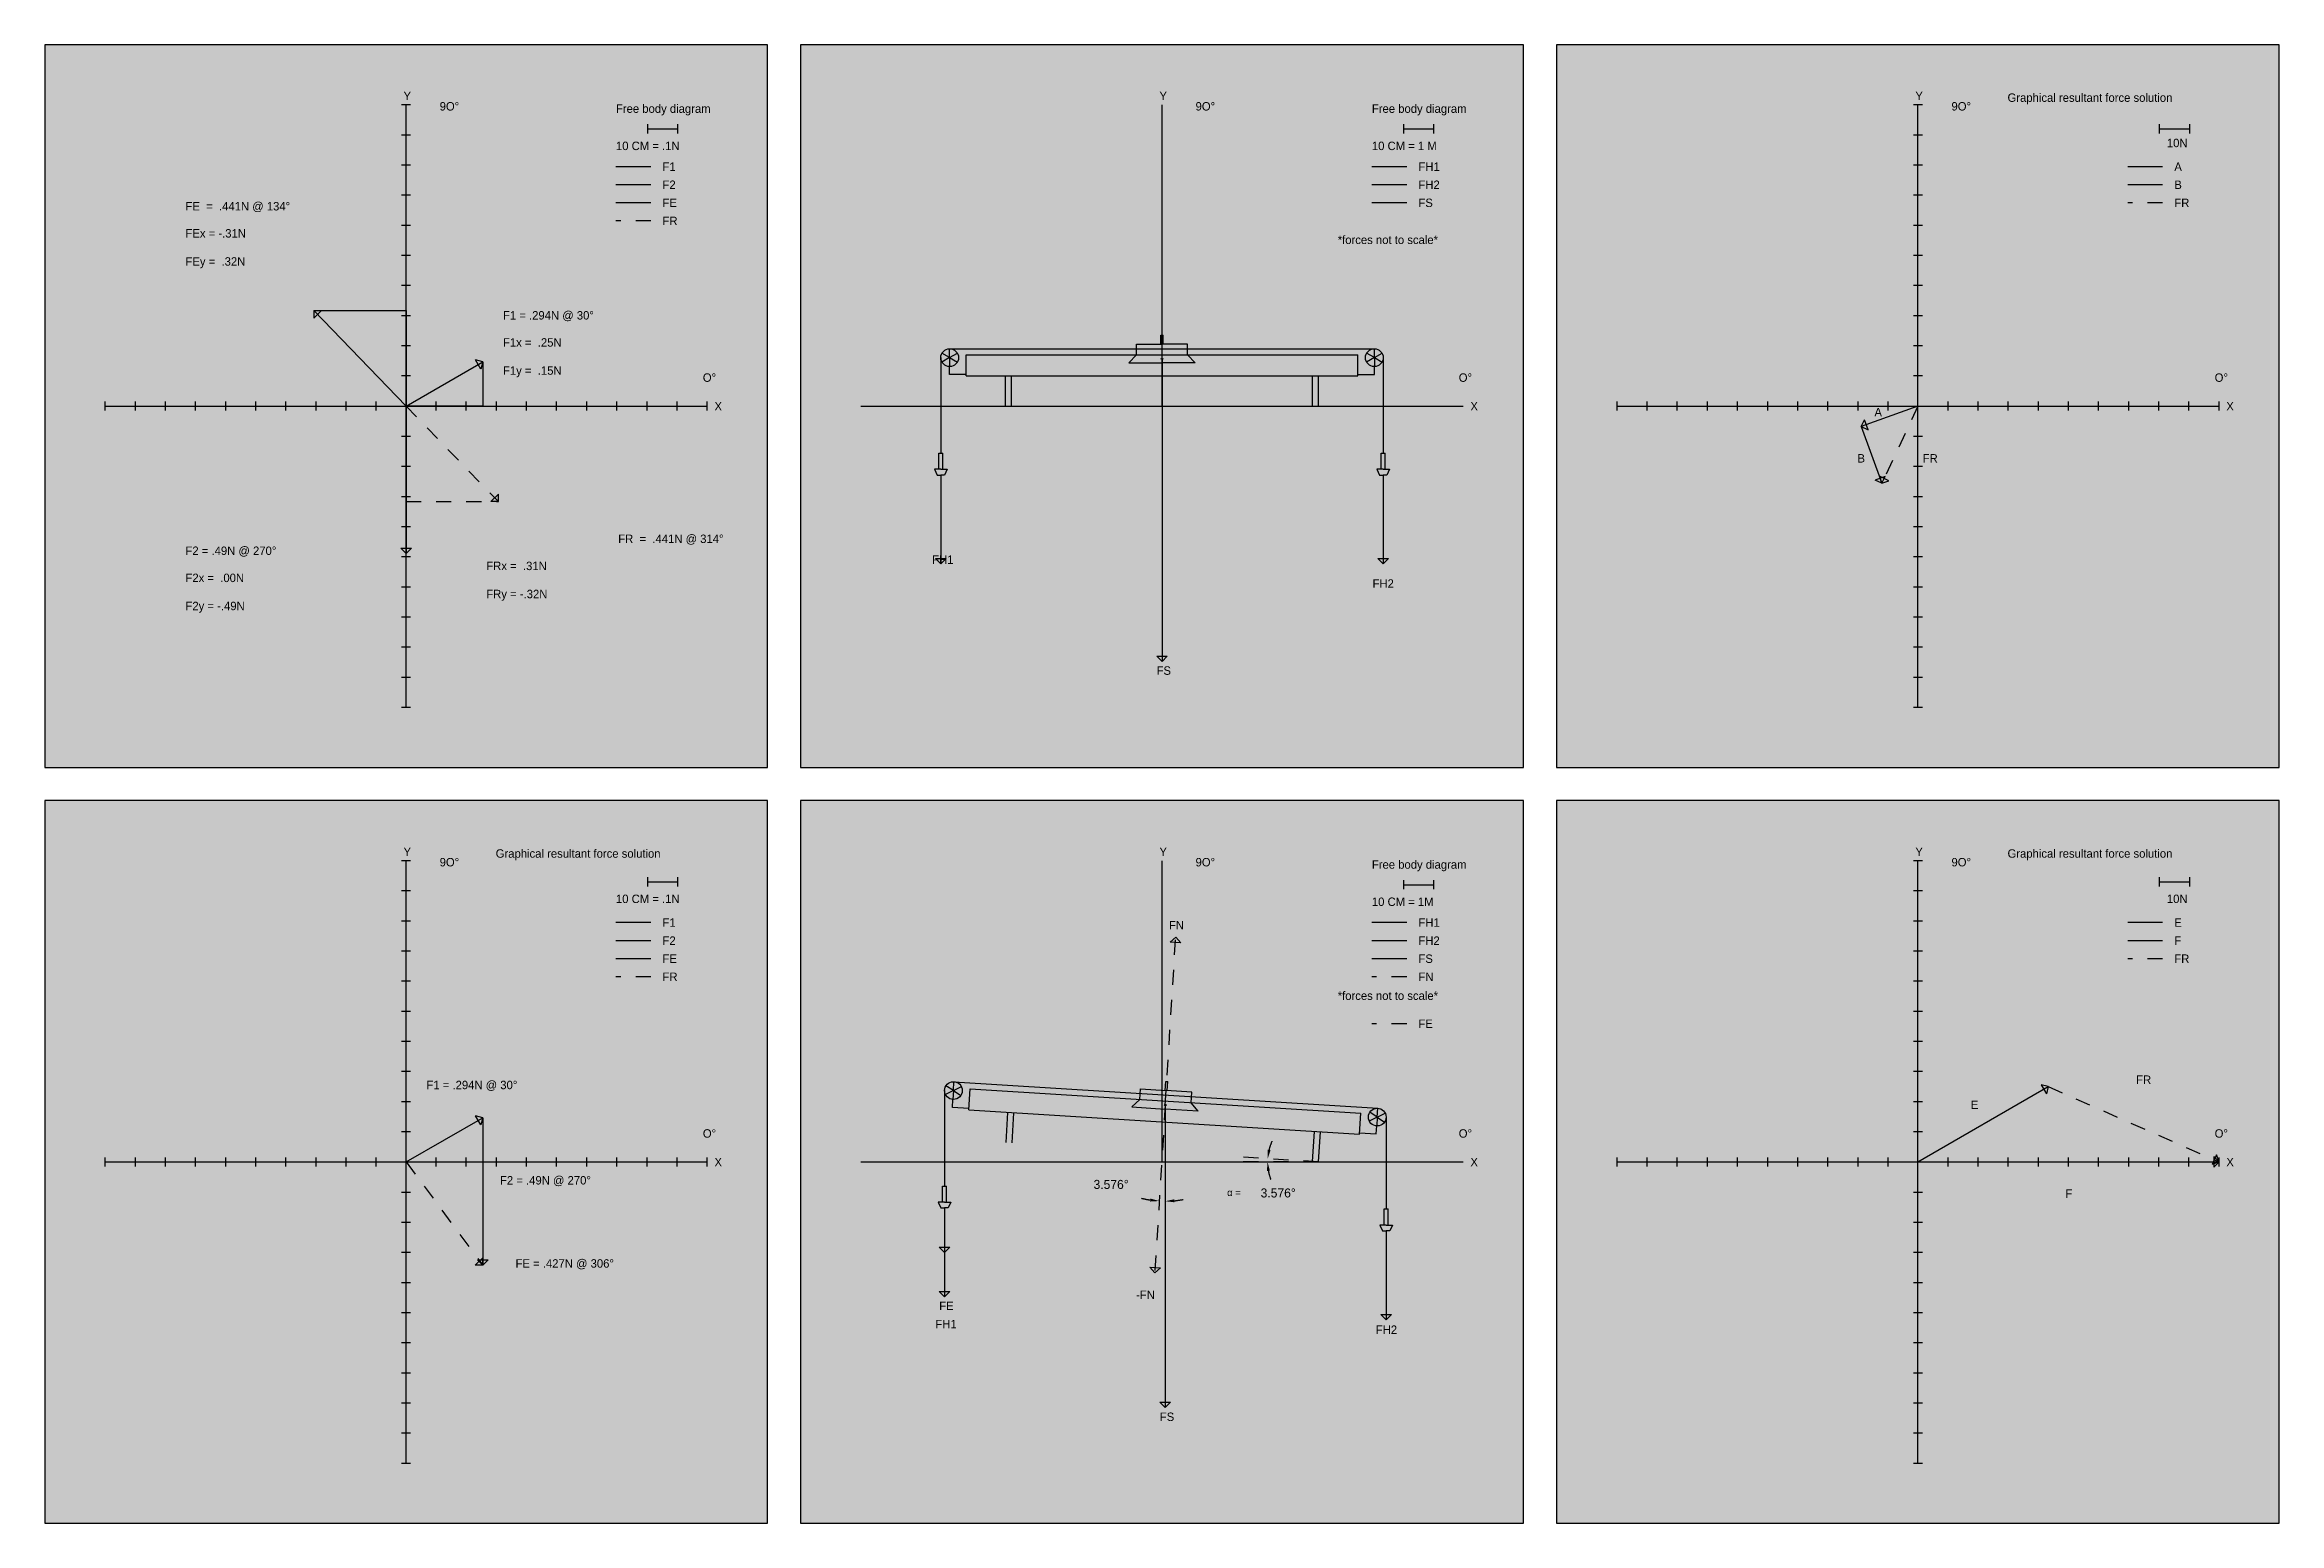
# Model space of a CAD drawing. Header units: centimetres. Extents: x -120 to 1626, y -371 to 120.
# Drawn here: x 633 to 1375, y -371 to 120 of the extents above; entities that cross this region are included whole.
import ezdxf

# ---------------------------------------------------------------- set-up
doc = ezdxf.new("R2010")
doc.units = ezdxf.units.CM
doc.header["$LTSCALE"] = 5
doc.linetypes.add('JIS_02_1.0', pattern=[2, 1, -1])
doc.layers.get('0').update_dxf_attribs({"color": 251})
for name, color, linetype in [('BACKGROUND', 250, 'Continuous'), ('F1', 7, 'Continuous'), ('F2', 7, 'Continuous'), ('FE', 7, 'Continuous'), ('FR', 7, 'JIS_02_1.0'), ('Z- Angle', 7, 'JIS_02_1.0'), ('Z-FE', 7, 'JIS_02_1.0'), ('Z-FH1', 7, 'Continuous'), ('Z-FH2', 7, 'Continuous'), ('Z-FS', 7, 'Continuous')]:
    doc.layers.add(name, color=color, linetype=linetype)
doc.dimstyles.get("Standard").update_dxf_attribs({"dimtxt": 0.18, "dimasz": 0.18, "dimexe": 0.18, "dimexo": 0.0625, "dimgap": 0.09, "dimtad": 0, "dimtih": 1, "dimtoh": 1, "dimdec": 4, "dimzin": 0, "dimdsep": 46, "dimtxsty": 'Standard', "dimcen": 0.09, "dimadec": 0, "dimazin": 0, "dimtfac": 1, "dimtdec": 4, "dimtofl": 0, "dimtmove": 0, "dimatfit": 3, "dimfxl": 1, "dimtolj": 1, "dimtzin": 0, "dimarcsym": 0})

msp = doc.modelspace()

# ---------------------------------------------------------------- texts
for s, height, p in [('Y', 2.80006, (752.15139, 101.59393)), ('Y', 2.80006, (1003.15139, 101.59393)), ('Y', 2.80006, (1254.15139, 101.59393)), ('Graphical resultant force solution', 2.800057, (1284.76155, 101.01987)), ('9O%%D', 2.800057, (764.14501, 98.13719)), ('Free body diagram', 2.800057, (822.69053, 97.36578)), ('9O%%D', 2.800057, (1015.14501, 98.13719)), ('Free body diagram', 2.800057, (1073.69053, 97.36578)), ('9O%%D', 2.800057, (1266.14501, 98.13719)), ('10 CM = .1N', 2.800057, (822.69053, 85.00251)), ('10 CM = 1 M', 2.800057, (1073.69053, 85.00251)), ('10N', 2.800057, (1337.65765, 85.96452)), ('*forces not to scale*', 2.800057, (1062.34645, 53.80265)), ('O%%D', 2.800057, (851.53558, 8.05382)), ('O%%D', 2.800057, (1102.53558, 8.05382)), ('O%%D', 2.800057, (1353.53558, 8.05382)), ('X', 2.80006, (855.40384, -1.45321)), ('X', 2.80006, (1106.40384, -1.45321)), ('X', 2.80006, (1357.40384, -1.45321)), ('Y', 2.80006, (752.15139, -149.40607)), ('Graphical resultant force solution', 2.800057, (782.76155, -149.98013)), ('Y', 2.80006, (1003.15139, -149.40607)), ('Y', 2.80006, (1254.15139, -149.40607)), ('Graphical resultant force solution', 2.800057, (1284.76155, -149.98013)), ('9O%%D', 2.800057, (764.14501, -152.86281)), ('9O%%D', 2.800057, (1015.14501, -152.86281)), ('Free body diagram', 2.800057, (1073.69053, -153.63422)), ('9O%%D', 2.800057, (1266.14501, -152.86281)), ('10 CM = .1N', 2.800057, (822.69053, -165.03548)), ('10 CM = 1M', 2.800057, (1073.69053, -165.99749)), ('10N', 2.800057, (1337.65765, -165.03548)), ('*forces not to scale*', 2.800057, (1062.34645, -197.19735)), ('O%%D', 2.800057, (851.53558, -242.94618)), ('O%%D', 2.800057, (1102.53558, -242.94618)), ('O%%D', 2.800057, (1353.53558, -242.94618)), ('X', 2.80006, (855.40384, -252.45321)), ('X', 2.80006, (1106.40384, -252.45321)), ('X', 2.80006, (1357.40384, -252.45321))]:
    msp.add_text(s, height=height).set_placement(p)
at = {"layer": 'F1', "attachment_point": 1}
for s, width, insert, char_height in [('F1', 47.1481411, (838.14716, 80.88987), 2.800057), ('A', 47.1481411, (1340.14716, 80.88987), 2.80006), ('F1 = .294N @ 30%%D', 43.2792123, (785.18101, 31.53243), 2.800057), ('F1x =  .25N\\P\\PF1y =  .15N', 43.2792123, (785.18101, 22.53243), 2.800057), ('A', 47.1481411, (1240.55799, -0.61417), 2.80006), ('F1', 47.1481411, (838.14716, -170.11013), 2.800057), ('E', 47.1481411, (1340.14716, -170.11013), 2.80006), ('F1 = .294N @ 30%%D', 43.2792123, (759.77053, -224.03986), 2.800057), ('E', 47.1481411, (1272.55971, -230.62459), 2.80006)]:
    msp.add_mtext_dynamic_manual_height_columns(s, width=width, gutter_width=0.53091, heights=[0], dxfattribs=dict(at, insert=insert, char_height=char_height))
at = {"layer": 'F2', "attachment_point": 1}
for s, insert, char_height in [('F2', (838.14716, 74.88987), 2.800057), ('B', (1340.14716, 74.88987), 2.80006), ('B', (1234.93246, -15.95356), 2.80006), ('F2 = .49N @ 270%%D', (679.74735, -46.64339), 2.800057), ('F2x =  .00N\\P\\PF2y = -.49N', (679.74735, -55.64339), 2.800057), ('F2', (838.14716, -176.11013), 2.800057), ('F', (1340.14716, -176.11013), 2.80006), ('F2 = .49N @ 270%%D', (784.19559, -255.69566), 2.800057), ('F', (1304.01024, -260.12588), 2.80006)]:
    msp.add_mtext_dynamic_manual_height_columns(s, width=47.1481411, gutter_width=0.53091, heights=[0], dxfattribs=dict(at, insert=insert, char_height=char_height))
at = {"layer": 'FE', "char_height": 2.800057, "attachment_point": 1}
for s, width, insert in [('FE  =  .441N @ 134%%D', 48.2006362, (679.74735, 67.75655)), ('FE', 47.1481411, (838.14716, 68.88987)), ('FEx = -.31N\\P\\PFEy =  .32N', 48.2006362, (679.74735, 58.75655)), ('FE', 47.1481411, (838.14716, -182.11013))]:
    msp.add_mtext_dynamic_manual_height_columns(s, width=width, gutter_width=0.53091, heights=[0], dxfattribs=dict(at, insert=insert))
at = {"layer": 'FR', "linetype": 'JIS_02_1.0', "char_height": 2.800057, "attachment_point": 1}
for s, width, gutter_width, heights, insert in [('FR', 47.1481411, 0.53091, [0], (1340.14716, 68.88987)), ('FR', 47.1481411, 0.53091, [0], (838.14716, 62.88987)), ('FR', 47.1481411, 0.53091, [0], (1256.59416, -15.96199)), ('FRx =  .31N\\P\\PFRy = -.32N', 43.2792123, 0.53091, [14.10698], (779.63563, -51.67122)), ('FN', 47.1481411, 0.53091, [0], (1006.29694, -170.9678)), ('FR', 47.1481411, 0.53091, [0], (1340.14716, -182.11013)), ('FR', 47.1481411, 0.53091, [0], (838.14716, -188.11013)), ('FN', 47.1481411, 0.53091, [0], (1089.14716, -188.11013)), ('FR', 47.1481411, 0.53091, [0], (1327.46978, -222.2898)), ('{\\Fgreekc|c0;\\H0.83333x;α =}', 47.1481411, 0.53091, [0], (1025.62588, -259.99185)), ('FE = .427N @ 306%%D', 68.9986305, 10.90067, [13.47743], (789.34744, -283.30712)), ('-FN', 47.1481411, 0.53091, [0], (995.39337, -293.70173))]:
    msp.add_mtext_dynamic_manual_height_columns(s, width=width, gutter_width=gutter_width, heights=heights, dxfattribs=dict(at, insert=insert))
at = {"layer": 'FR', "linetype": 'JIS_02_1.0'}
note = msp.add_mtext_dynamic_manual_height_columns('FR  =  .441N @ ', width=43.2792123, gutter_width=0.53091, heights=[2.3558, 0], dxfattribs=dict(at, insert=(779.63563, -42.67122), char_height=2.800057, attachment_point=1))
for column, words in zip(note.columns.linked_columns, ['314%%D']):
    column.text = words
at = {"layer": 'Z-FE', "linetype": 'JIS_02_1.0', "insert": (1089.14716, -203.70244), "char_height": 2.800057, "attachment_point": 1}
msp.add_mtext_dynamic_manual_height_columns('FE', width=47.1481411, gutter_width=0.53091, heights=[0], dxfattribs=at)
at = {"layer": 'Z-FE', "insert": (930.01942, -297.39988), "char_height": 2.800057, "attachment_point": 1}
msp.add_mtext_dynamic_manual_height_columns('FE', width=47.1481411, gutter_width=0.53091, heights=[0], dxfattribs=at)
at = {"layer": 'Z-FH1', "char_height": 2.800057, "attachment_point": 1}
for insert in [(1089.14716, 80.88987), (927.67439, -49.61273), (1089.14716, -170.11013), (928.75331, -303.45334)]:
    msp.add_mtext_dynamic_manual_height_columns('FH1', width=47.1481411, gutter_width=0.53091, heights=[0], dxfattribs=dict(at, insert=insert))
at = {"layer": 'Z-FH2', "char_height": 2.800057, "attachment_point": 1}
for insert in [(1089.14716, 74.88987), (1073.91266, -57.52316), (1089.14716, -176.11013), (1074.99159, -305.31031)]:
    msp.add_mtext_dynamic_manual_height_columns('FH2', width=47.1481411, gutter_width=0.53091, heights=[0], dxfattribs=dict(at, insert=insert))
at = {"layer": 'Z-FS', "char_height": 2.800057, "attachment_point": 1}
for insert in [(1089.14716, 68.88987), (1002.20408, -86.43793), (1089.14716, -182.11013), (1003.28301, -334.22508)]:
    msp.add_mtext_dynamic_manual_height_columns('FS', width=47.1481411, gutter_width=0.53091, heights=[0], dxfattribs=dict(at, insert=insert))

# ---------------------------------------------------------------- blocks, each defined once
blk = doc.blocks.new('*D1')
at = {"layer": 'Z- Angle', "color": 0, "lineweight": -2, "transparency": 16777216}
for start, end in [(156.10503, 166.26452), (190.15948, 200.31897)]:
    blk.add_arc((1056, -251), 16.94, start, end, dxfattribs=at)
at = {"layer": 'Z- Angle', "color": 0, "transparency": 16777216}
for points in [[(1038.83, -254.03), (1039.82, -253.94), (1039.06, -251)], [(1040.04, -247.05), (1039.05, -246.9), (1039.09, -249.94)]]:
    blk.add_solid(points, dxfattribs=at)
at = {"layer": 'Z- Angle', "color": 0, "transparency": 16777216, "insert": (1042.57, -261.32), "char_height": 3, "attachment_point": 5}
blk.add_mtext('\\A1;3.576°', dxfattribs=at)
blk = doc.blocks.new('*D2')
at = {"layer": 'Z- Angle', "color": 0, "lineweight": -2, "transparency": 16777216}
for start, end in [(255.65339, 261.03869), (275.38531, 280.77061)]:
    blk.add_arc((1005.08, -232.11), 31.93, start, end, dxfattribs=at)
at = {"layer": 'Z- Angle', "color": 0, "transparency": 16777216}
for points in [[(1000.16, -263.16), (1000.05, -264.15), (1003.09, -263.98)], [(1008.1, -264.4), (1008.05, -263.4), (1005.08, -264.04)]]:
    blk.add_solid(points, dxfattribs=at)
at = {"layer": 'Z- Angle', "color": 0, "transparency": 16777216, "insert": (987.09, -258.49), "char_height": 3, "attachment_point": 5}
blk.add_mtext('\\A1;3.576°', dxfattribs=at)

# ---------------------------------------------------------------- dimensions: what is measured, and where the dimension line sits
at = {"layer": 'Z- Angle'}
for base, line1, line2, picture, middle in [((1004.4147, -264.03496), ((1005.07893, -232.11228), (1001.59758, -287.81907)), ((1005.07893, -232.11228), (1005.07893, -332.55694)), '*D2', (987.08515, -258.48884)), ((1039.07357, -250.29531), ((1056, -251), (1029.42927, -251)), ((1056, -251), (1029.42927, -249.33949)), '*D1', (1042.56873, -261.3248))]:
    dim = msp.add_angular_dim_2l(base=base, line1=line1, line2=line2, dimstyle='Standard', override={"dimtxt": 3, "dimasz": 3, "dimadec": 3}, dxfattribs=at)
    dim.commit()
    dim.dimension.update_dxf_attribs({"geometry": picture, "text_midpoint": middle, "dimtype": 162})

# ---------------------------------------------------------------- hatches: boundary and pattern name
at = {"layer": 'BACKGROUND'}
h = msp.add_hatch(color=256, dxfattribs=at)
h.dxf.hatch_style = 1
h.paths.add_polyline_path([(873, 120), (633, 120), (633, -120), (873, -120)])
h = msp.add_hatch(color=256, dxfattribs=at)
h.dxf.hatch_style = 1
h.paths.add_polyline_path([(1124, 120), (884, 120), (884, -120), (1124, -120)])
h = msp.add_hatch(color=256, dxfattribs=at)
h.dxf.hatch_style = 1
h.paths.add_polyline_path([(1375, 120), (1135, 120), (1135, -120), (1375, -120)])
h = msp.add_hatch(color=256, dxfattribs=at)
h.dxf.hatch_style = 1
h.paths.add_polyline_path([(873, -131), (633, -131), (633, -371), (873, -371)])
h = msp.add_hatch(color=256, dxfattribs=at)
h.dxf.hatch_style = 1
h.paths.add_polyline_path([(1124, -131), (884, -131), (884, -371), (1124, -371)])
h = msp.add_hatch(color=256, dxfattribs=at)
h.dxf.hatch_style = 1
h.paths.add_polyline_path([(1375, -131), (1135, -131), (1135, -371), (1375, -371)])

# ---------------------------------------------------------------- linework, layer by layer
for p, q in [((754.5, 100), (751.5, 100)), ((753, -100), (753, 100)), ((1004, 0), (1004, 100)), ((1256.5, 100), (1253.5, 100)), ((1255, -100), (1255, 100)), ((754.5, 90), (751.5, 90)), ((833.26001, 90.55447), (833.26001, 93.55447)), ((833.26001, 92.05447), (843.26001, 92.05447)), ((843.26001, 90.55447), (843.26001, 93.55447)), ((1084.26001, 90.55447), (1084.26001, 93.55447)), ((1084.26001, 92.05447), (1094.26001, 92.05447)), ((1094.26001, 90.55447), (1094.26001, 93.55447)), ((1256.5, 90), (1253.5, 90)), ((1335.26001, 90.55447), (1335.26001, 93.55447)), ((1335.26001, 92.05447), (1345.26001, 92.05447)), ((1345.26001, 90.55447), (1345.26001, 93.55447)), ((754.5, 80), (751.5, 80)), ((1256.5, 80), (1253.5, 80)), ((754.5, 70), (751.5, 70)), ((1256.5, 70), (1253.5, 70)), ((754.5, 60), (751.5, 60)), ((1256.5, 60), (1253.5, 60)), ((754.5, 50), (751.5, 50)), ((1256.5, 50), (1253.5, 50)), ((754.5, 40), (751.5, 40)), ((1256.5, 40), (1253.5, 40)), ((754.5, 30), (751.5, 30)), ((1256.5, 30), (1253.5, 30)), ((1003.65, 20.5237), (1003.65, 23.5237)), ((1003.65, 23.5237), (1004.35, 23.5237)), ((1004.35, 20.5237), (1004.35, 23.5237)), ((754.5, 20), (751.5, 20)), ((930.54141, 16.07466), (930.54141, -15.60153)), ((933.49046, 16.07466), (930.93651, 17.54918)), ((933.49046, 16.07466), (930.93651, 14.60013)), ((933.49046, 16.07466), (933.49046, 19.0237)), ((933.49046, 19.0237), (1074.50954, 19.0237)), ((933.49046, 16.07466), (936.0444, 17.54918)), ((933.49046, 16.07466), (936.0444, 14.60013)), ((933.49046, 16.07466), (933.49046, 13.12561)), ((939, 17), (1069, 17)), ((939, 10), (939, 17)), ((993.01709, 14.34975), (995.5, 17)), ((995.5, 20.5237), (1004, 20.5237)), ((995.5, 17), (995.5, 20.5237)), ((1012.5, 20.5237), (1004, 20.5237)), ((1012.5, 17), (1012.5, 20.5237)), ((1014.98291, 14.34975), (1012.5, 17)), ((1069, 10), (1069, 17)), ((1074.50954, 16.07466), (1071.9556, 17.54918)), ((1074.50954, 16.07466), (1071.9556, 14.60013)), ((1074.50954, 16.07466), (1074.50954, 19.0237)), ((1074.50954, 16.07466), (1077.06349, 17.54918)), ((1074.50954, 16.07466), (1077.06349, 14.60013)), ((1074.50954, 16.07466), (1074.50954, 13.12561)), ((1077.45859, 16.07466), (1077.45859, -15.60153)), ((1256.5, 20), (1253.5, 20)), ((754.5, 10), (751.5, 10)), ((933.49046, 10.5), (933.49046, 13.12561)), ((939, 10.5), (933.49046, 10.5)), ((939, 10), (1069, 10)), ((952, 0), (952, 10)), ((954, 0), (954, 10)), ((993.01709, 14.34975), (1004, 14.34975)), ((1014.98291, 14.34975), (1004, 14.34975)), ((1054, 0), (1054, 10)), ((1056, 0), (1056, 10)), ((1069, 10.5), (1074.50954, 10.5)), ((1074.50954, 10.5), (1074.50954, 13.12561)), ((1256.5, 10), (1253.5, 10)), ((653, 1.5), (653, -1.5)), ((653, 0), (853, 0)), ((663, 1.5), (663, -1.5)), ((673, 1.5), (673, -1.5)), ((683, 1.5), (683, -1.5)), ((693, 1.5), (693, -1.5)), ((703, 1.5), (703, -1.5)), ((713, 1.5), (713, -1.5)), ((723, 1.5), (723, -1.5)), ((733, 1.5), (733, -1.5)), ((743, 1.5), (743, -1.5)), ((763, -1.5), (763, 1.5)), ((773, -1.5), (773, 1.5)), ((783, -1.5), (783, 1.5)), ((793, -1.5), (793, 1.5)), ((803, -1.5), (803, 1.5)), ((813, -1.5), (813, 1.5)), ((823, -1.5), (823, 1.5)), ((833, -1.5), (833, 1.5)), ((843, -1.5), (843, 1.5)), ((853, -1.5), (853, 1.5)), ((904, 0), (1104, 0)), ((1155, 1.5), (1155, -1.5)), ((1155, 0), (1355, 0)), ((1165, 1.5), (1165, -1.5)), ((1175, 1.5), (1175, -1.5)), ((1185, 1.5), (1185, -1.5)), ((1195, 1.5), (1195, -1.5)), ((1205, 1.5), (1205, -1.5)), ((1215, 1.5), (1215, -1.5)), ((1225, 1.5), (1225, -1.5)), ((1235, 1.5), (1235, -1.5)), ((1245, 1.5), (1245, -1.5)), ((1265, -1.5), (1265, 1.5)), ((1275, -1.5), (1275, 1.5)), ((1285, -1.5), (1285, 1.5)), ((1295, -1.5), (1295, 1.5)), ((1305, -1.5), (1305, 1.5)), ((1315, -1.5), (1315, 1.5)), ((1325, -1.5), (1325, 1.5)), ((1335, -1.5), (1335, 1.5)), ((1345, -1.5), (1345, 1.5)), ((1355, -1.5), (1355, 1.5)), ((751.5, -10), (754.5, -10)), ((1253.5, -10), (1256.5, -10)), ((751.5, -20), (754.5, -20)), ((930.54141, -21.00153), (928.42592, -21.00153)), ((928.42592, -21.00153), (929.31655, -22.89541)), ((929.91141, -21.00153), (929.91141, -15.60153)), ((929.91141, -15.60153), (931.17141, -15.60153)), ((930.54141, -21.00153), (932.65691, -21.00153)), ((931.17141, -21.00153), (931.17141, -15.60153)), ((932.65691, -21.00153), (931.76628, -22.89541)), ((1077.45859, -21.00153), (1075.34309, -21.00153)), ((1075.34309, -21.00153), (1076.23372, -22.89541)), ((1076.82859, -21.00153), (1076.82859, -15.60153)), ((1076.82859, -15.60153), (1078.08859, -15.60153)), ((1077.45859, -21.00153), (1079.57408, -21.00153)), ((1078.08859, -21.00153), (1078.08859, -15.60153)), ((1079.57408, -21.00153), (1078.68345, -22.89541)), ((1253.5, -20), (1256.5, -20)), ((929.31655, -22.89541), (930.54141, -22.89541)), ((931.76628, -22.89541), (930.54141, -22.89541)), ((1076.23372, -22.89541), (1077.45859, -22.89541)), ((1078.68345, -22.89541), (1077.45859, -22.89541)), ((751.5, -30), (754.5, -30)), ((1253.5, -30), (1256.5, -30)), ((751.5, -40), (754.5, -40)), ((1253.5, -40), (1256.5, -40)), ((751.5, -50), (754.5, -50)), ((1253.5, -50), (1256.5, -50)), ((751.5, -60), (754.5, -60)), ((1253.5, -60), (1256.5, -60)), ((751.5, -70), (754.5, -70)), ((1253.5, -70), (1256.5, -70)), ((751.5, -80), (754.5, -80)), ((1253.5, -80), (1256.5, -80)), ((751.5, -90), (754.5, -90)), ((1253.5, -90), (1256.5, -90)), ((751.5, -100), (754.5, -100)), ((1253.5, -100), (1256.5, -100)), ((754.5, -151), (751.5, -151)), ((753, -351), (753, -151)), ((1004, -251), (1004, -151)), ((1256.5, -151), (1253.5, -151)), ((1255, -351), (1255, -151)), ((754.5, -161), (751.5, -161)), ((833.26001, -159.48352), (833.26001, -156.48352)), ((833.26001, -157.98352), (843.26001, -157.98352)), ((843.26001, -159.48352), (843.26001, -156.48352)), ((1084.26001, -160.44553), (1084.26001, -157.44553)), ((1084.26001, -158.94553), (1094.26001, -158.94553)), ((1094.26001, -160.44553), (1094.26001, -157.44553)), ((1256.5, -161), (1253.5, -161)), ((1335.26001, -159.48352), (1335.26001, -156.48352)), ((1335.26001, -157.98352), (1345.26001, -157.98352)), ((1345.26001, -159.48352), (1345.26001, -156.48352)), ((754.5, -171), (751.5, -171)), ((1256.5, -171), (1253.5, -171)), ((754.5, -181), (751.5, -181)), ((1256.5, -181), (1253.5, -181)), ((754.5, -191), (751.5, -191)), ((1256.5, -191), (1253.5, -191)), ((754.5, -201), (751.5, -201)), ((1256.5, -201), (1253.5, -201)), ((754.5, -211), (751.5, -211)), ((1256.5, -211), (1253.5, -211)), ((754.5, -221), (751.5, -221)), ((1256.5, -221), (1253.5, -221)), ((931.78256, -227.31542), (931.78256, -258.9916)), ((934.7316, -227.31542), (932.09066, -228.62778)), ((934.7316, -227.31542), (932.2746, -225.68447)), ((934.7316, -227.31542), (934.54767, -230.25872)), ((934.7316, -227.31542), (934.91554, -224.37212)), ((934.7316, -227.31542), (937.37255, -226.00307)), ((934.7316, -227.31542), (937.18861, -228.94637)), ((934.91554, -224.37212), (1075.66006, -233.16783)), ((939.85153, -233.72189), (940.28814, -226.73552)), ((940.28814, -226.73552), (1070.03502, -234.84394)), ((996.67813, -230.25957), (996.89791, -226.74273)), ((996.89791, -226.74273), (1005.38136, -227.27289)), ((1005.03204, -227.25106), (1005.21916, -224.2569)), ((1005.21916, -224.2569), (1005.9178, -224.30056)), ((1013.86481, -227.80306), (1005.38136, -227.27289)), ((1005.73068, -227.29472), (1005.9178, -224.30056)), ((1013.64503, -231.3199), (1013.86481, -227.80306)), ((754.5, -231), (751.5, -231)), ((934.3839, -232.87922), (934.54767, -230.25872)), ((939.88272, -233.22287), (934.3839, -232.87922)), ((939.85153, -233.72189), (1069.59841, -241.83031)), ((952.20249, -244.51326), (952.82622, -234.53273)), ((954.1986, -244.63801), (954.82232, -234.65748)), ((994.03475, -232.74979), (996.67813, -230.25957)), ((994.03475, -232.74979), (1004.99628, -233.43482)), ((1015.9578, -234.11985), (1004.99628, -233.43482)), ((1015.9578, -234.11985), (1013.64503, -231.3199)), ((1069.59841, -241.83031), (1070.03502, -234.84394)), ((1075.47612, -236.11113), (1072.83518, -237.42348)), ((1075.47612, -236.11113), (1073.01912, -234.48018)), ((1075.47612, -236.11113), (1075.29218, -239.05443)), ((1075.47612, -236.11113), (1075.66006, -233.16783)), ((1075.47612, -236.11113), (1078.11706, -234.79877)), ((1075.47612, -236.11113), (1077.93313, -237.74208)), ((1078.42516, -236.11113), (1078.42516, -266.60153)), ((1256.5, -231), (1253.5, -231)), ((754.5, -241), (751.5, -241)), ((1054.00389, -250.87526), (1054.62762, -240.89473)), ((1056, -251), (1056.62372, -241.01947)), ((1069.6296, -241.33129), (1075.12842, -241.67493)), ((1075.12842, -241.67493), (1075.29218, -239.05443)), ((1256.5, -241), (1253.5, -241)), ((653, -249.5), (653, -252.5)), ((653, -251), (853, -251)), ((663, -249.5), (663, -252.5)), ((673, -249.5), (673, -252.5)), ((683, -249.5), (683, -252.5)), ((693, -249.5), (693, -252.5)), ((703, -249.5), (703, -252.5)), ((713, -249.5), (713, -252.5)), ((723, -249.5), (723, -252.5)), ((733, -249.5), (733, -252.5)), ((743, -249.5), (743, -252.5)), ((763, -252.5), (763, -249.5)), ((773, -252.5), (773, -249.5)), ((783, -252.5), (783, -249.5)), ((793, -252.5), (793, -249.5)), ((803, -252.5), (803, -249.5)), ((813, -252.5), (813, -249.5)), ((823, -252.5), (823, -249.5)), ((833, -252.5), (833, -249.5)), ((843, -252.5), (843, -249.5)), ((853, -252.5), (853, -249.5)), ((904, -251), (1104, -251)), ((1155, -249.5), (1155, -252.5)), ((1155, -251), (1355, -251)), ((1165, -249.5), (1165, -252.5)), ((1175, -249.5), (1175, -252.5)), ((1185, -249.5), (1185, -252.5)), ((1195, -249.5), (1195, -252.5)), ((1205, -249.5), (1205, -252.5)), ((1215, -249.5), (1215, -252.5)), ((1225, -249.5), (1225, -252.5)), ((1235, -249.5), (1235, -252.5)), ((1245, -249.5), (1245, -252.5)), ((1265, -252.5), (1265, -249.5)), ((1275, -252.5), (1275, -249.5)), ((1285, -252.5), (1285, -249.5)), ((1295, -252.5), (1295, -249.5)), ((1305, -252.5), (1305, -249.5)), ((1315, -252.5), (1315, -249.5)), ((1325, -252.5), (1325, -249.5)), ((1335, -252.5), (1335, -249.5)), ((1345, -252.5), (1345, -249.5)), ((1355, -252.5), (1355, -249.5)), ((931.15256, -264.3916), (931.15256, -258.9916)), ((931.15256, -258.9916), (932.41256, -258.9916)), ((932.41256, -264.3916), (932.41256, -258.9916)), ((751.5, -261), (754.5, -261)), ((931.78256, -264.3916), (929.66707, -264.3916)), ((929.66707, -264.3916), (930.5577, -266.28548)), ((930.5577, -266.28548), (931.78256, -266.28548)), ((931.78256, -264.3916), (933.89806, -264.3916)), ((933.00743, -266.28548), (931.78256, -266.28548)), ((933.89806, -264.3916), (933.00743, -266.28548)), ((1077.79516, -272.00153), (1077.79516, -266.60153)), ((1077.79516, -266.60153), (1079.05516, -266.60153)), ((1079.05516, -272.00153), (1079.05516, -266.60153)), ((1253.5, -261), (1256.5, -261)), ((751.5, -271), (754.5, -271)), ((1078.42516, -272.00153), (1076.30967, -272.00153)), ((1076.30967, -272.00153), (1077.2003, -273.89541)), ((1077.2003, -273.89541), (1078.42516, -273.89541)), ((1078.42516, -272.00153), (1080.54066, -272.00153)), ((1079.65003, -273.89541), (1078.42516, -273.89541)), ((1080.54066, -272.00153), (1079.65003, -273.89541)), ((1253.5, -271), (1256.5, -271)), ((751.5, -281), (754.5, -281)), ((1253.5, -281), (1256.5, -281)), ((751.5, -291), (754.5, -291)), ((1253.5, -291), (1256.5, -291)), ((751.5, -301), (754.5, -301)), ((1253.5, -301), (1256.5, -301)), ((751.5, -311), (754.5, -311)), ((1253.5, -311), (1256.5, -311)), ((751.5, -321), (754.5, -321)), ((1253.5, -321), (1256.5, -321)), ((751.5, -331), (754.5, -331)), ((1253.5, -331), (1256.5, -331)), ((751.5, -341), (754.5, -341)), ((1253.5, -341), (1256.5, -341)), ((751.5, -351), (754.5, -351)), ((1253.5, -351), (1256.5, -351))]:
    msp.add_line(p, q)
for centre, radius in [((933.49046, 16.07466), 2.94904), ((1004, 15.67488), 0.25949), ((1074.50954, 16.07466), 2.94904), ((934.7316, -227.31542), 2.94904), ((1005.07893, -232.11228), 0.25949), ((1075.47612, -236.11113), 2.94904)]:
    msp.add_circle(centre, radius)
for points in [[(633, -120), (873, -120), (873, 120), (633, 120)], [(884, -120), (1124, -120), (1124, 120), (884, 120)], [(1135, -120), (1375, -120), (1375, 120), (1135, 120)], [(633, -371), (873, -371), (873, -131), (633, -131)], [(884, -371), (1124, -371), (1124, -131), (884, -131)], [(1135, -371), (1375, -371), (1375, -131), (1135, -131)]]:
    msp.add_lwpolyline(points, close=True, dxfattribs=at)
at = {"layer": 'F1'}
for p, q in [((834.25939, 79.46425), (822.69953, 79.46425)), ((1336.25939, 79.46425), (1324.69953, 79.46425)), ((778.46115, 14.7), (776.04633, 15.34705)), ((777.8141, 12.28519), (776.04633, 15.34705)), ((753, 0), (778.46115, 14.7)), ((778.46115, 14.7), (777.8141, 12.28519)), ((778.46115, 14.7), (778.46115, 0)), ((778.46115, 0), (753, 0)), ((1255, 0), (1236.20615, -6.8404)), ((1236.20615, -6.8404), (1237.26269, -4.57463)), ((1236.20615, -6.8404), (1238.47192, -7.89695)), ((1238.47192, -7.89695), (1237.26269, -4.57463)), ((834.25939, -171.53575), (822.69953, -171.53575)), ((1336.25939, -171.53575), (1324.69953, -171.53575)), ((1255, -251), (1298.30127, -226)), ((1298.30127, -226), (1295.88646, -225.35295)), ((1295.88646, -225.35295), (1297.65422, -228.41481)), ((1298.30127, -226), (1297.65422, -228.41481)), ((753, -251), (778.46115, -236.3)), ((778.46115, -236.3), (776.04633, -235.65295)), ((777.8141, -238.71481), (776.04633, -235.65295)), ((778.46115, -236.3), (777.8141, -238.71481))]:
    msp.add_line(p, q, dxfattribs=at)
at = {"layer": 'F2'}
for p, q in [((834.25939, 73.46425), (822.69953, 73.46425)), ((1336.25939, 73.46425), (1324.69953, 73.46425)), ((753, 0), (753, -49)), ((1236.20615, -6.8404), (1243.04655, -25.63426)), ((1244.1031, -23.36849), (1240.78078, -24.57771)), ((1243.04655, -25.63426), (1240.78078, -24.57771)), ((1243.04655, -25.63426), (1244.1031, -23.36849)), ((753, -49), (751.23223, -47.23223)), ((751.23223, -47.23223), (754.76777, -47.23223)), ((753, -49), (754.76777, -47.23223)), ((834.25939, -177.53575), (822.69953, -177.53575)), ((1336.25939, -177.53575), (1324.69953, -177.53575)), ((778.46115, -236.3), (778.46115, -285.3)), ((1255, -251), (1355, -251)), ((1355, -251), (1353.23223, -249.23223)), ((1353.23223, -249.23223), (1353.23223, -252.76777)), ((1355, -251), (1353.23223, -252.76777)), ((778.46115, -285.3), (776.69338, -283.53223)), ((776.69338, -283.53223), (780.22891, -283.53223)), ((778.46115, -285.3), (780.22891, -283.53223))]:
    msp.add_line(p, q, dxfattribs=at)
at = {"layer": 'FE'}
for p, q in [((834.25939, 67.46425), (822.69953, 67.46425)), ((722.36557, 31.72289), (722.32193, 29.22327)), ((724.86519, 31.67925), (722.32193, 29.22327)), ((722.36557, 31.72289), (724.86519, 31.67925)), ((753, 0), (722.36557, 31.72289)), ((722.36557, 31.72289), (753, 31.72289)), ((753, 31.72289), (753, 0)), ((834.25939, -183.53575), (822.69953, -183.53575))]:
    msp.add_line(p, q, dxfattribs=at)
at = {"layer": 'FR', "linetype": 'JIS_02_1.0'}
for p, q in [((1336.25939, 67.46425), (1324.69953, 67.46425)), ((834.25939, 61.46425), (822.69953, 61.46425)), ((753, 0), (783.63443, -31.72289)), ((753, 0), (753, -31.72289)), ((781.13481, -31.67925), (783.67807, -29.22327)), ((783.63443, -31.72289), (783.67807, -29.22327)), ((753, -31.72289), (783.63443, -31.72289)), ((783.63443, -31.72289), (781.13481, -31.67925)), ((1336.25939, -183.53575), (1324.69953, -183.53575)), ((834.25939, -189.53575), (822.69953, -189.53575)), ((1085.25939, -189.53575), (1073.69953, -189.53575)), ((753, -251), (778.46115, -285.3)), ((775.96153, -285.25637), (778.50478, -282.80038)), ((778.46115, -285.3), (775.96153, -285.25637)), ((778.46115, -285.3), (778.50478, -282.80038))]:
    msp.add_line(p, q, dxfattribs=at)
at = {"layer": 'FR'}
for p, q in [((1255, 0), (1243.04655, -25.63426)), ((1243.04655, -25.63426), (1242.1915, -23.28502)), ((1245.39578, -24.7792), (1242.1915, -23.28502)), ((1243.04655, -25.63426), (1245.39578, -24.7792)), ((1298.30127, -226), (1355, -251)), ((1354.09553, -248.66935), (1352.66935, -251.90447)), ((1355, -251), (1352.66935, -251.90447)), ((1355, -251), (1354.09553, -248.66935))]:
    msp.add_line(p, q, dxfattribs=at)
at = {"layer": 'Z- Angle'}
for p, q in [((1005.07893, -232.11228), (1008.56028, -176.40548)), ((1008.56028, -176.40548), (1006.68569, -178.05955)), ((1010.21434, -178.28007), (1006.68569, -178.05955)), ((1008.56028, -176.40548), (1010.21434, -178.28007)), ((1005.07893, -232.11228), (1001.59758, -287.81907)), ((1056, -251), (1029.42927, -249.33949)), ((1056, -251), (1029.42927, -251)), ((1001.59758, -287.81907), (999.94351, -285.94449)), ((999.94351, -285.94449), (1003.47216, -286.16501)), ((1001.59758, -287.81907), (1003.47216, -286.16501))]:
    msp.add_line(p, q, dxfattribs=at)
at = {"layer": 'Z-FE', "linetype": 'JIS_02_1.0'}
msp.add_line((1085.25939, -205.12806), (1073.69953, -205.12806), dxfattribs=at)
at = {"layer": 'Z-FE'}
for p, q in [((931.78256, -266.28548), (931.78256, -281.03548)), ((931.78256, -281.03548), (930.01479, -279.26772)), ((930.01479, -279.26772), (933.55033, -279.26772)), ((931.78256, -281.03548), (933.55033, -279.26772))]:
    msp.add_line(p, q, dxfattribs=at)
at = {"layer": 'Z-FH1'}
for p, q in [((1085.25939, 79.46425), (1073.69953, 79.46425)), ((930.54141, -22.89541), (930.54141, -52.39541)), ((930.54141, -52.39541), (928.77365, -50.62764)), ((928.77365, -50.62764), (932.30918, -50.62764)), ((930.54141, -52.39541), (932.30918, -50.62764)), ((1085.25939, -171.53575), (1073.69953, -171.53575)), ((931.78256, -266.28548), (931.78256, -295.78548)), ((931.78256, -295.78548), (930.01479, -294.01772)), ((930.01479, -294.01772), (933.55033, -294.01772)), ((931.78256, -295.78548), (933.55033, -294.01772))]:
    msp.add_line(p, q, dxfattribs=at)
at = {"layer": 'Z-FH2'}
for p, q in [((1085.25939, 73.46425), (1073.69953, 73.46425)), ((1077.45859, -22.89541), (1077.45859, -52.39541)), ((1077.45859, -52.39541), (1075.69082, -50.62764)), ((1075.69082, -50.62764), (1079.22635, -50.62764)), ((1077.45859, -52.39541), (1079.22635, -50.62764)), ((1085.25939, -177.53575), (1073.69953, -177.53575)), ((1078.42516, -273.89541), (1078.42516, -303.39541)), ((1078.42516, -303.39541), (1076.6574, -301.62764)), ((1076.6574, -301.62764), (1080.19293, -301.62764)), ((1078.42516, -303.39541), (1080.19293, -301.62764))]:
    msp.add_line(p, q, dxfattribs=at)
at = {"layer": 'Z-FS'}
for p, q in [((1085.25939, 67.46425), (1073.69953, 67.46425)), ((1004, 15.67488), (1004, -84.76979)), ((1004, -84.76979), (1002.23223, -83.00203)), ((1002.23223, -83.00203), (1005.76777, -83.00203)), ((1004, -84.76979), (1005.76777, -83.00203)), ((1085.25939, -183.53575), (1073.69953, -183.53575)), ((1005.07893, -232.11228), (1005.07893, -332.55694)), ((1005.07893, -332.55694), (1003.31116, -330.78918)), ((1003.31116, -330.78918), (1006.84669, -330.78918)), ((1005.07893, -332.55694), (1006.84669, -330.78918))]:
    msp.add_line(p, q, dxfattribs=at)

msp.set_redraw_order([(e.dxf.handle, doc.entitydb.next_handle()) for e in msp.query("TEXT MTEXT ATTDEF DIMENSION ARC_DIMENSION")])  # texts and dimensions are drawn at this point

doc.saveas('drawing.dxf')
